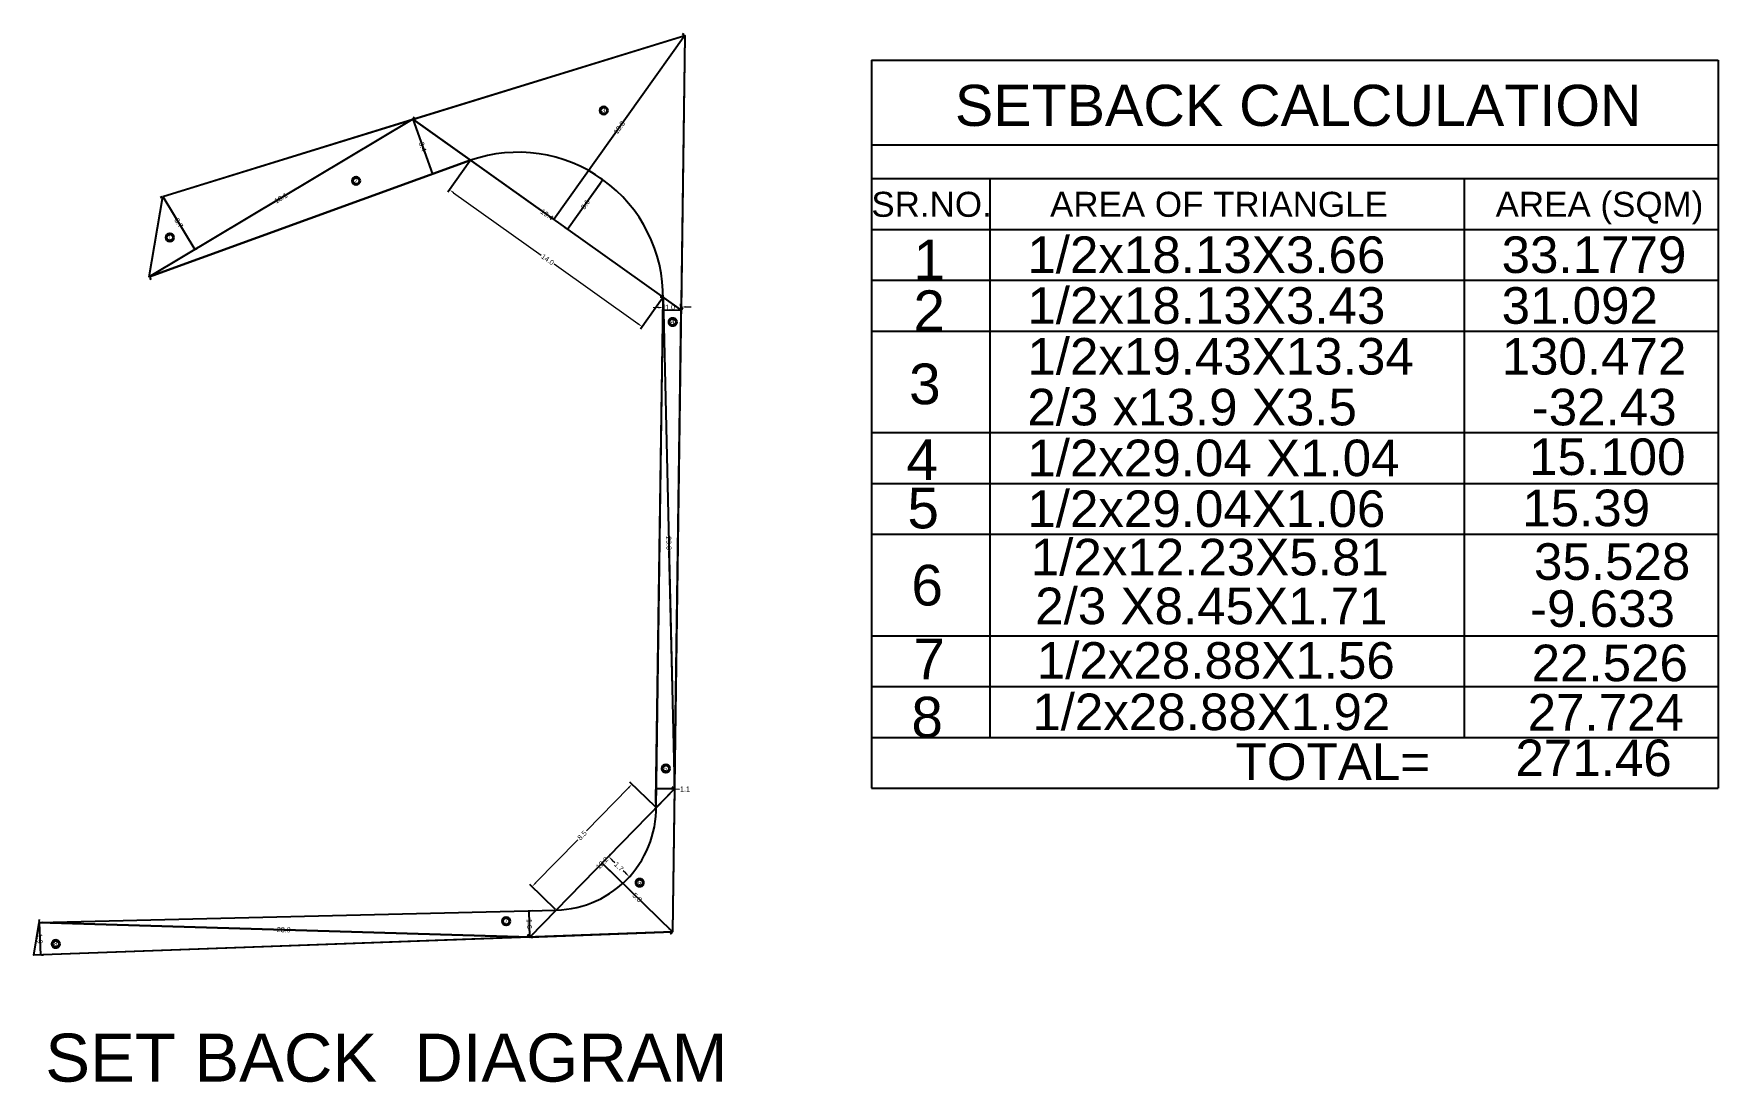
# Model space of a CAD drawing. Header units: metres. Extents: x 29392 to 32022, y 3934 to 33962.
# Drawn here: x 29743.8 to 29843.3, y 4185.9 to 4247.9 of the extents above; entities that cross this region are included whole.
import ezdxf

# ---------------------------------------------------------------- set-up
doc = ezdxf.new("R2010")
doc.units = ezdxf.units.M
doc.layers.add('finiture', color=7, linetype='Continuous', lineweight=20)
doc.layers.add('Walls', color=64, linetype='Continuous', lineweight=40)
doc.styles.get("Standard").update_dxf_attribs({"font": 'arial.ttf'})
doc.dimstyles.get("Standard").update_dxf_attribs({"dimtxt": 0.1, "dimasz": 0.18, "dimexe": 0.18, "dimexo": 0.0625, "dimgap": 0.09, "dimtad": 0, "dimtih": 1, "dimtoh": 1, "dimdec": 1, "dimzin": 0, "dimdsep": 46, "dimtxsty": 'Standard', "dimcen": 0.09, "dimadec": 0, "dimazin": 0, "dimtfac": 1, "dimtdec": 1, "dimtofl": 0, "dimtmove": 0, "dimatfit": 3, "dimfxl": 1, "dimtolj": 1, "dimtzin": 0, "dimarcsym": 0})

msp = doc.modelspace()

# ---------------------------------------------------------------- texts
for s, height, p in [('SETBACK CALCULATION', 2.42892, (29798.214, 4242.424)), ('AREA (SQM)', 1.4768, (29830.134, 4237.056)), ('SR.NO.', 1.4768, (29793.282, 4237.056)), ('AREA OF TRIANGLE', 1.47678, (29803.829, 4237.056)), ('1', 2.4, (29795.766, 4233.312)), ('1/2x18.13X3.66', 2.16, (29802.489, 4233.739)), ('33.1779', 2.16, (29830.489, 4233.739)), ('2', 2.4, (29795.766, 4230.312)), ('1/2x18.13X3.43', 2.16, (29802.489, 4230.739)), ('31.092', 2.16, (29830.489, 4230.739)), ('1/2x19.43X13.34', 2.16, (29802.489, 4227.739)), ('130.472', 2.16, (29830.489, 4227.739)), ('3', 2.4, (29795.508, 4225.989)), ('2/3 x13.9 X3.5', 2.16, (29802.489, 4224.739)), ('-32.43', 2.16, (29832.267, 4224.739)), ('4', 2.4, (29795.352, 4221.517)), ('1/2x29.04 X1.04', 2.16, (29802.489, 4221.739)), ('15.100', 2.16, (29832.118, 4221.808)), ('5', 2.4, (29795.411, 4218.656)), ('1/2x29.04X1.06', 2.16, (29802.489, 4218.739)), ('15.39', 2.16, (29831.708, 4218.786)), ('1/2x12.23X5.81', 2.16, (29802.692, 4215.88)), ('35.528', 2.16, (29832.401, 4215.617)), ('6', 2.4, (29795.645, 4214.103)), ('2/3 X8.45X1.71', 2.16, (29802.956, 4212.999)), ('-9.633', 2.16, (29832.166, 4212.841)), ('7', 2.4, (29795.766, 4209.75)), ('1/2x28.88X1.56', 2.16, (29803.047, 4209.778)), ('22.526', 2.16, (29832.26, 4209.63)), ('1/2x28.88X1.92', 2.16, (29802.782, 4206.741)), ('27.724', 2.16, (29832.024, 4206.713)), ('8', 2.4, (29795.645, 4206.312)), ('TOTAL=', 2.16, (29814.786, 4203.796)), ('271.46', 2.16, (29831.306, 4204.026)), ('SET BACK  DIAGRAM', 2.83553, (29744.514, 4185.983))]:
    msp.add_text(s, height=height).set_placement(p)
at = {"color": 0}
for s, p in [('3', (29777.382, 4243.221)), ('2', (29762.762, 4239.069)), ('1', (29751.766, 4235.723)), ('4', (29781.454, 4230.732)), ('5', (29781.047, 4204.358)), ('6', (29779.504, 4197.621)), ('7', (29771.625, 4195.342)), ('8', (29745.032, 4194))]:
    msp.add_text(s, height=0.25, dxfattribs=at).set_placement(p)

# ---------------------------------------------------------------- blocks, each defined once
blk = doc.blocks.new('*D258')
at = {"layer": 'Defpoints', "color": 0, "transparency": 16777216}
for p in [(29766.211, 4242.814), (29766.211, 4242.814), (29750.648, 4233.513)]:
    blk.add_point(p, dxfattribs=at)
at = {"layer": 'finiture', "color": 0, "lineweight": 0, "transparency": 16777216}
for p, q in [((29765.953, 4242.661), (29758.804, 4238.388)), ((29750.905, 4233.667), (29758.055, 4237.94))]:
    blk.add_line(p, q, dxfattribs=at)
at = {"layer": 'finiture', "color": 0, "lineweight": -2, "transparency": 16777216}
for p, q in [((29766.243, 4242.761), (29766.303, 4242.66)), ((29750.68, 4233.459), (29750.74, 4233.359))]:
    blk.add_line(p, q, dxfattribs=at)
at = {"layer": 'finiture', "color": 0, "transparency": 16777216}
for points in [[(29765.928, 4242.703), (29765.979, 4242.618), (29766.211, 4242.814)], [(29750.88, 4233.71), (29750.931, 4233.624), (29750.648, 4233.513)]]:
    blk.add_solid(points, dxfattribs=at)
at = {"layer": 'finiture', "color": 0, "lineweight": 18, "transparency": 16777216, "insert": (29758.429, 4238.164), "char_height": 0.3, "attachment_point": 5, "rotation": 30.86531}
blk.add_mtext('\\A1;18.1', dxfattribs=at)
blk = doc.blocks.new('*D259')
at = {"layer": 'Defpoints', "color": 0, "transparency": 16777216}
for p in [(29751.456, 4238.265), (29753.336, 4235.12), (29753.336, 4235.12)]:
    blk.add_point(p, dxfattribs=at)
at = {"layer": 'finiture', "color": 0, "lineweight": -2, "transparency": 16777216}
for p, q in [((29751.403, 4238.233), (29751.302, 4238.173)), ((29753.39, 4235.152), (29753.491, 4235.212))]:
    blk.add_line(p, q, dxfattribs=at)
at = {"layer": 'finiture', "color": 0, "lineweight": 0, "transparency": 16777216}
for p, q in [((29751.61, 4238.008), (29752.21, 4237.004)), ((29753.182, 4235.377), (29752.583, 4236.381))]:
    blk.add_line(p, q, dxfattribs=at)
at = {"layer": 'finiture', "color": 0, "transparency": 16777216}
for points in [[(29751.653, 4238.033), (29751.567, 4237.982), (29751.456, 4238.265)], [(29753.225, 4235.403), (29753.139, 4235.352), (29753.336, 4235.12)]]:
    blk.add_solid(points, dxfattribs=at)
at = {"layer": 'finiture', "color": 0, "lineweight": 18, "transparency": 16777216, "insert": (29752.396, 4236.692), "char_height": 0.3, "attachment_point": 5, "rotation": 300.86531}
blk.add_mtext('\\A1;3.7', dxfattribs=at)
blk = doc.blocks.new('*D260')
at = {"layer": 'Defpoints', "color": 0, "transparency": 16777216}
for p in [(29766.211, 4242.814), (29767.383, 4239.584), (29767.383, 4239.584)]:
    blk.add_point(p, dxfattribs=at)
at = {"layer": 'finiture', "color": 0, "lineweight": -2, "transparency": 16777216}
for p, q in [((29766.269, 4242.836), (29766.38, 4242.876)), ((29767.441, 4239.605), (29767.552, 4239.645))]:
    blk.add_line(p, q, dxfattribs=at)
at = {"layer": 'finiture', "color": 0, "lineweight": 0, "transparency": 16777216}
for p, q in [((29766.313, 4242.532), (29766.673, 4241.54)), ((29767.28, 4239.866), (29766.92, 4240.858))]:
    blk.add_line(p, q, dxfattribs=at)
at = {"layer": 'finiture', "color": 0, "transparency": 16777216}
for points in [[(29766.36, 4242.549), (29766.266, 4242.515), (29766.211, 4242.814)], [(29767.327, 4239.883), (29767.233, 4239.848), (29767.383, 4239.584)]]:
    blk.add_solid(points, dxfattribs=at)
at = {"layer": 'finiture', "color": 0, "lineweight": 18, "transparency": 16777216, "insert": (29766.797, 4241.199), "char_height": 0.3, "attachment_point": 5, "rotation": 289.93788}
blk.add_mtext('\\A1;3.4', dxfattribs=at)
blk = doc.blocks.new('*D261')
at = {"layer": 'Defpoints', "color": 0, "transparency": 16777216}
for p in [(29766.211, 4242.814), (29782.05, 4231.551), (29782.05, 4231.551)]:
    blk.add_point(p, dxfattribs=at)
at = {"layer": 'finiture', "color": 0, "lineweight": -2, "transparency": 16777216}
for p, q in [((29766.247, 4242.865), (29766.315, 4242.961)), ((29782.086, 4231.602), (29782.154, 4231.698))]:
    blk.add_line(p, q, dxfattribs=at)
at = {"layer": 'finiture', "color": 0, "lineweight": 0, "transparency": 16777216}
for p, q in [((29766.455, 4242.641), (29773.751, 4237.452)), ((29781.805, 4231.725), (29774.509, 4236.914))]:
    blk.add_line(p, q, dxfattribs=at)
at = {"layer": 'finiture', "color": 0, "transparency": 16777216}
for points in [[(29766.484, 4242.681), (29766.426, 4242.6), (29766.211, 4242.814)], [(29781.834, 4231.766), (29781.776, 4231.685), (29782.05, 4231.551)]]:
    blk.add_solid(points, dxfattribs=at)
at = {"layer": 'finiture', "color": 0, "lineweight": 18, "transparency": 16777216, "insert": (29774.13, 4237.183), "char_height": 0.3, "attachment_point": 5, "rotation": 324.58406}
blk.add_mtext('\\A1;19.4', dxfattribs=at)
blk = doc.blocks.new('*D262')
at = {"layer": 'Defpoints', "color": 0, "transparency": 16777216}
for p in [(29782.274, 4247.767), (29782.274, 4247.767), (29774.54, 4236.891)]:
    blk.add_point(p, dxfattribs=at)
at = {"layer": 'finiture', "color": 0, "lineweight": -2, "transparency": 16777216}
for p, q in [((29782.223, 4247.804), (29782.127, 4247.872)), ((29774.489, 4236.928), (29774.394, 4236.996))]:
    blk.add_line(p, q, dxfattribs=at)
at = {"layer": 'finiture', "color": 0, "lineweight": 0, "transparency": 16777216}
for p, q in [((29782.1, 4247.523), (29778.677, 4242.709)), ((29774.714, 4237.136), (29778.137, 4241.95))]:
    blk.add_line(p, q, dxfattribs=at)
at = {"layer": 'finiture', "color": 0, "transparency": 16777216}
for points in [[(29782.059, 4247.552), (29782.141, 4247.494), (29782.274, 4247.767)], [(29774.673, 4237.165), (29774.755, 4237.107), (29774.54, 4236.891)]]:
    blk.add_solid(points, dxfattribs=at)
at = {"layer": 'finiture', "color": 0, "lineweight": 18, "transparency": 16777216, "insert": (29778.407, 4242.329), "char_height": 0.3, "attachment_point": 5, "rotation": 54.58406}
blk.add_mtext('\\A1;13.3', dxfattribs=at)
blk = doc.blocks.new('*D263')
at = {"layer": 'Defpoints', "color": 0, "transparency": 16777216}
for p in [(29769.615, 4240.393), (29768.378, 4238.653), (29780.987, 4232.307)]:
    blk.add_point(p, dxfattribs=at)
at = {"layer": 'finiture', "color": 0, "lineweight": -2, "transparency": 16777216}
for p, q in [((29769.579, 4240.342), (29768.274, 4238.506)), ((29780.951, 4232.256), (29779.646, 4230.42))]:
    blk.add_line(p, q, dxfattribs=at)
at = {"layer": 'finiture', "color": 0, "lineweight": 0, "transparency": 16777216}
for p, q in [((29768.622, 4238.479), (29773.795, 4234.801)), ((29779.505, 4230.741), (29774.553, 4234.262))]:
    blk.add_line(p, q, dxfattribs=at)
at = {"layer": 'finiture', "color": 0, "transparency": 16777216}
for points in [[(29768.651, 4238.52), (29768.593, 4238.439), (29768.378, 4238.653)], [(29779.534, 4230.781), (29779.476, 4230.7), (29779.75, 4230.567)]]:
    blk.add_solid(points, dxfattribs=at)
at = {"layer": 'finiture', "color": 0, "lineweight": 18, "transparency": 16777216, "insert": (29774.174, 4234.532), "char_height": 0.3, "attachment_point": 5, "rotation": 324.58406}
blk.add_mtext('\\A1;14.0', dxfattribs=at)
blk = doc.blocks.new('*D264')
at = {"layer": 'Defpoints', "color": 0, "transparency": 16777216}
for p in [(29781.001, 4231.704), (29781.005, 4231.527), (29782.05, 4231.551)]:
    blk.add_point(p, dxfattribs=at)
at = {"layer": 'finiture', "color": 0, "lineweight": 0, "transparency": 16777216}
for p, q in [((29780.701, 4231.697), (29780.401, 4231.69)), ((29782.346, 4231.735), (29782.646, 4231.742))]:
    blk.add_line(p, q, dxfattribs=at)
at = {"layer": 'finiture', "color": 0, "lineweight": -2, "transparency": 16777216}
for p, q in [((29781.004, 4231.59), (29780.997, 4231.884)), ((29782.048, 4231.614), (29782.042, 4231.908))]:
    blk.add_line(p, q, dxfattribs=at)
at = {"layer": 'finiture', "color": 0, "transparency": 16777216}
for points in [[(29780.7, 4231.747), (29780.703, 4231.647), (29781.001, 4231.704)], [(29782.345, 4231.785), (29782.347, 4231.685), (29782.046, 4231.728)]]:
    blk.add_solid(points, dxfattribs=at)
at = {"layer": 'finiture', "color": 0, "lineweight": 18, "transparency": 16777216, "insert": (29781.4, 4231.713), "char_height": 0.3, "attachment_point": 5, "rotation": 1.32492}
blk.add_mtext('\\A1;1.0', dxfattribs=at)
blk = doc.blocks.new('*D265')
at = {"layer": 'Defpoints', "color": 0, "transparency": 16777216}
for p in [(29780.987, 4232.307), (29781.659, 4203.269), (29781.659, 4203.269)]:
    blk.add_point(p, dxfattribs=at)
at = {"layer": 'finiture', "color": 0, "lineweight": -2, "transparency": 16777216}
for p, q in [((29780.925, 4232.306), (29780.807, 4232.303)), ((29781.596, 4203.267), (29781.479, 4203.264))]:
    blk.add_line(p, q, dxfattribs=at)
at = {"layer": 'finiture', "color": 0, "lineweight": 0, "transparency": 16777216}
for p, q in [((29780.994, 4232.007), (29781.312, 4218.269)), ((29781.652, 4203.569), (29781.334, 4217.306))]:
    blk.add_line(p, q, dxfattribs=at)
at = {"layer": 'finiture', "color": 0, "transparency": 16777216}
for points in [[(29781.044, 4232.008), (29780.944, 4232.006), (29780.987, 4232.307)], [(29781.702, 4203.57), (29781.602, 4203.567), (29781.659, 4203.269)]]:
    blk.add_solid(points, dxfattribs=at)
at = {"layer": 'finiture', "color": 0, "lineweight": 18, "transparency": 16777216, "insert": (29781.323, 4217.788), "char_height": 0.3, "attachment_point": 5, "rotation": 271.32492}
blk.add_mtext('\\A1;29.0', dxfattribs=at)
blk = doc.blocks.new('*D266')
at = {"layer": 'Defpoints', "color": 0, "transparency": 16777216}
for p in [(29780.594, 4203.283), (29781.659, 4203.269), (29781.659, 4203.269)]:
    blk.add_point(p, dxfattribs=at)
at = {"layer": 'finiture', "color": 0, "lineweight": -2, "transparency": 16777216}
for p, q in [((29780.595, 4203.346), (29780.596, 4203.463)), ((29781.66, 4203.331), (29781.661, 4203.449))]:
    blk.add_line(p, q, dxfattribs=at)
at = {"layer": 'finiture', "color": 0, "lineweight": 0, "transparency": 16777216}
for p, q in [((29780.894, 4203.279), (29781.359, 4203.273)), ((29781.659, 4203.269), (29781.959, 4203.265))]:
    blk.add_line(p, q, dxfattribs=at)
at = {"layer": 'finiture', "color": 0, "transparency": 16777216}
for points in [[(29780.894, 4203.329), (29780.893, 4203.229), (29780.594, 4203.283)], [(29781.36, 4203.323), (29781.358, 4203.223), (29781.659, 4203.269)]]:
    blk.add_solid(points, dxfattribs=at)
at = {"layer": 'finiture', "color": 0, "lineweight": 18, "transparency": 16777216, "insert": (29782.279, 4203.265), "char_height": 0.3, "attachment_point": 5}
blk.add_mtext('\\A1;1.1', dxfattribs=at)
blk = doc.blocks.new('*D267')
at = {"layer": 'Defpoints', "color": 0, "transparency": 16777216}
for p in [(29781.659, 4203.269), (29773.113, 4194.516), (29773.113, 4194.516)]:
    blk.add_point(p, dxfattribs=at)
at = {"layer": 'finiture', "color": 0, "lineweight": 0, "transparency": 16777216}
for p, q in [((29781.449, 4203.054), (29777.71, 4199.224)), ((29773.322, 4194.73), (29777.062, 4198.56))]:
    blk.add_line(p, q, dxfattribs=at)
at = {"layer": 'finiture', "color": 0, "lineweight": -2, "transparency": 16777216}
for p, q in [((29781.614, 4203.312), (29781.53, 4203.394)), ((29773.068, 4194.559), (29772.984, 4194.641))]:
    blk.add_line(p, q, dxfattribs=at)
at = {"layer": 'finiture', "color": 0, "transparency": 16777216}
for points in [[(29781.414, 4203.089), (29781.485, 4203.019), (29781.659, 4203.269)], [(29773.286, 4194.765), (29773.358, 4194.695), (29773.113, 4194.516)]]:
    blk.add_solid(points, dxfattribs=at)
at = {"layer": 'finiture', "color": 0, "lineweight": 18, "transparency": 16777216, "insert": (29777.386, 4198.892), "char_height": 0.3, "attachment_point": 5, "rotation": 45.68455}
blk.add_mtext('\\A1;12.2', dxfattribs=at)
blk = doc.blocks.new('*D268')
at = {"layer": 'Defpoints', "color": 0, "transparency": 16777216}
for p in [(29777.381, 4198.887), (29777.386, 4198.892), (29781.542, 4194.823)]:
    blk.add_point(p, dxfattribs=at)
at = {"layer": 'finiture', "color": 0, "lineweight": -2, "transparency": 16777216}
for p, q in [((29777.342, 4198.847), (29777.255, 4198.758)), ((29781.499, 4194.779), (29781.411, 4194.689))]:
    blk.add_line(p, q, dxfattribs=at)
at = {"layer": 'finiture', "color": 0, "lineweight": 0, "transparency": 16777216}
for p, q in [((29777.595, 4198.677), (29779.199, 4197.107)), ((29781.323, 4195.028), (29779.719, 4196.598))]:
    blk.add_line(p, q, dxfattribs=at)
at = {"layer": 'finiture', "color": 0, "transparency": 16777216}
for points in [[(29777.63, 4198.713), (29777.56, 4198.641), (29777.381, 4198.887)], [(29781.358, 4195.064), (29781.288, 4194.992), (29781.537, 4194.818)]]:
    blk.add_solid(points, dxfattribs=at)
at = {"layer": 'finiture', "color": 0, "lineweight": 18, "transparency": 16777216, "insert": (29779.459, 4196.852), "char_height": 0.3, "attachment_point": 5, "rotation": 315.61134}
blk.add_mtext('\\A1;5.8', dxfattribs=at)
blk = doc.blocks.new('*D269')
at = {"layer": 'Defpoints', "color": 0, "transparency": 16777216}
for p in [(29773.075, 4196.076), (29773.075, 4196.076), (29773.113, 4194.516)]:
    blk.add_point(p, dxfattribs=at)
at = {"layer": 'finiture', "color": 0, "lineweight": -2, "transparency": 16777216}
for p, q in [((29773.138, 4196.078), (29773.255, 4196.081)), ((29773.175, 4194.517), (29773.293, 4194.52))]:
    blk.add_line(p, q, dxfattribs=at)
at = {"layer": 'finiture', "color": 0, "lineweight": 0, "transparency": 16777216}
for p, q in [((29773.082, 4195.776), (29773.086, 4195.645)), ((29773.105, 4194.815), (29773.102, 4194.947))]:
    blk.add_line(p, q, dxfattribs=at)
at = {"layer": 'finiture', "color": 0, "transparency": 16777216}
for points in [[(29773.132, 4195.778), (29773.032, 4195.775), (29773.075, 4196.076)], [(29773.155, 4194.817), (29773.055, 4194.814), (29773.113, 4194.516)]]:
    blk.add_solid(points, dxfattribs=at)
at = {"layer": 'finiture', "color": 0, "lineweight": 18, "transparency": 16777216, "insert": (29773.094, 4195.296), "char_height": 0.3, "attachment_point": 5, "rotation": 271.36911}
blk.add_mtext('\\A1;1.6', dxfattribs=at)
blk = doc.blocks.new('*D270')
at = {"layer": 'Defpoints', "color": 0, "transparency": 16777216}
for p in [(29744.161, 4195.385), (29744.161, 4195.385), (29773.029, 4194.518)]:
    blk.add_point(p, dxfattribs=at)
at = {"layer": 'finiture', "color": 0, "lineweight": -2, "transparency": 16777216}
for p, q in [((29744.163, 4195.448), (29744.166, 4195.565)), ((29773.03, 4194.581), (29773.034, 4194.698))]:
    blk.add_line(p, q, dxfattribs=at)
at = {"layer": 'finiture', "color": 0, "lineweight": 0, "transparency": 16777216}
for p, q in [((29744.461, 4195.376), (29758.112, 4194.966)), ((29772.729, 4194.527), (29759.077, 4194.937))]:
    blk.add_line(p, q, dxfattribs=at)
at = {"layer": 'finiture', "color": 0, "transparency": 16777216}
for points in [[(29744.462, 4195.426), (29744.459, 4195.326), (29744.161, 4195.385)], [(29772.73, 4194.577), (29772.727, 4194.477), (29773.029, 4194.518)]]:
    blk.add_solid(points, dxfattribs=at)
at = {"layer": 'finiture', "color": 0, "lineweight": 18, "transparency": 16777216, "insert": (29758.595, 4194.952), "char_height": 0.3, "attachment_point": 5, "rotation": 358.27956}
blk.add_mtext('\\A1;28.9', dxfattribs=at)
blk = doc.blocks.new('*D271')
at = {"layer": 'Defpoints', "color": 0, "transparency": 16777216}
for p in [(29744.161, 4195.385), (29744.231, 4193.461), (29744.231, 4193.461)]:
    blk.add_point(p, dxfattribs=at)
at = {"layer": 'finiture', "color": 0, "lineweight": 0, "transparency": 16777216}
for p, q in [((29744.172, 4195.085), (29744.183, 4194.772)), ((29744.22, 4193.761), (29744.209, 4194.074))]:
    blk.add_line(p, q, dxfattribs=at)
at = {"layer": 'finiture', "color": 0, "lineweight": -2, "transparency": 16777216}
for p, q in [((29744.223, 4195.387), (29744.341, 4195.392)), ((29744.293, 4193.463), (29744.411, 4193.467))]:
    blk.add_line(p, q, dxfattribs=at)
at = {"layer": 'finiture', "color": 0, "transparency": 16777216}
for points in [[(29744.222, 4195.087), (29744.122, 4195.084), (29744.161, 4195.385)], [(29744.27, 4193.762), (29744.17, 4193.759), (29744.231, 4193.461)]]:
    blk.add_solid(points, dxfattribs=at)
at = {"layer": 'finiture', "color": 0, "lineweight": 18, "transparency": 16777216, "insert": (29744.196, 4194.423), "char_height": 0.3, "attachment_point": 5, "rotation": 272.0915}
blk.add_mtext('\\A1;1.9', dxfattribs=at)
blk = doc.blocks.new('*D257')
at = {"layer": 'Defpoints', "color": 0, "transparency": 16777216}
for p in [(29779.157, 4203.551), (29780.579, 4202.162), (29774.674, 4196.114)]:
    blk.add_point(p, dxfattribs=at)
at = {"layer": 'finiture', "color": 0, "lineweight": 0, "transparency": 16777216}
for p, q in [((29778.947, 4203.336), (29776.459, 4200.787)), ((29773.461, 4197.717), (29775.95, 4200.266))]:
    blk.add_line(p, q, dxfattribs=at)
at = {"layer": 'finiture', "color": 0, "lineweight": -2, "transparency": 16777216}
for p, q in [((29780.534, 4202.206), (29779.028, 4203.676)), ((29774.629, 4196.158), (29773.123, 4197.629))]:
    blk.add_line(p, q, dxfattribs=at)
at = {"layer": 'finiture', "color": 0, "transparency": 16777216}
for points in [[(29778.911, 4203.371), (29778.983, 4203.301), (29779.157, 4203.551)], [(29773.426, 4197.752), (29773.497, 4197.683), (29773.252, 4197.503)]]:
    blk.add_solid(points, dxfattribs=at)
at = {"layer": 'finiture', "color": 0, "lineweight": 18, "transparency": 16777216, "insert": (29776.204, 4200.527), "char_height": 0.3, "attachment_point": 5, "rotation": 45.68455}
blk.add_mtext('\\A1;8.5', dxfattribs=at)
blk = doc.blocks.new('*D272')
at = {"layer": 'Defpoints', "color": 0, "transparency": 16777216}
for p in [(29777.766, 4199.281), (29777.766, 4199.281), (29778.995, 4198.081)]:
    blk.add_point(p, dxfattribs=at)
at = {"layer": 'finiture', "color": 0, "lineweight": -2, "transparency": 16777216}
for p, q in [((29777.81, 4199.326), (29777.892, 4199.41)), ((29779.039, 4198.126), (29779.121, 4198.21))]:
    blk.add_line(p, q, dxfattribs=at)
at = {"layer": 'finiture', "color": 0, "lineweight": 0, "transparency": 16777216}
for p, q in [((29777.981, 4199.072), (29778.131, 4198.925)), ((29778.78, 4198.291), (29778.63, 4198.438))]:
    blk.add_line(p, q, dxfattribs=at)
at = {"layer": 'finiture', "color": 0, "transparency": 16777216}
for points in [[(29778.016, 4199.108), (29777.946, 4199.036), (29777.766, 4199.281)], [(29778.815, 4198.327), (29778.745, 4198.255), (29778.995, 4198.081)]]:
    blk.add_solid(points, dxfattribs=at)
at = {"layer": 'finiture', "color": 0, "lineweight": 18, "transparency": 16777216, "insert": (29778.38, 4198.681), "char_height": 0.3, "attachment_point": 5, "rotation": 315.68455}
blk.add_mtext('\\A1;1.7', dxfattribs=at)
blk = doc.blocks.new('*D273')
at = {"layer": 'Defpoints', "color": 0, "transparency": 16777216}
for p in [(29777.438, 4239.248), (29775.352, 4236.314), (29775.352, 4236.314)]:
    blk.add_point(p, dxfattribs=at)
at = {"layer": 'finiture', "color": 0, "lineweight": 0, "transparency": 16777216}
for p, q in [((29777.264, 4239.003), (29776.605, 4238.077)), ((29775.526, 4236.559), (29776.185, 4237.485))]:
    blk.add_line(p, q, dxfattribs=at)
at = {"layer": 'finiture', "color": 0, "lineweight": -2, "transparency": 16777216}
for p, q in [((29777.387, 4239.284), (29777.291, 4239.352)), ((29775.301, 4236.35), (29775.205, 4236.419))]:
    blk.add_line(p, q, dxfattribs=at)
at = {"layer": 'finiture', "color": 0, "transparency": 16777216}
for points in [[(29777.223, 4239.032), (29777.305, 4238.974), (29777.438, 4239.248)], [(29775.485, 4236.588), (29775.567, 4236.53), (29775.352, 4236.314)]]:
    blk.add_solid(points, dxfattribs=at)
at = {"layer": 'finiture', "color": 0, "lineweight": 18, "transparency": 16777216, "insert": (29776.395, 4237.781), "char_height": 0.3, "attachment_point": 5, "rotation": 54.58406}
blk.add_mtext('\\A1;3.6', dxfattribs=at)

# ---------------------------------------------------------------- dimensions: what is measured, and where the dimension line sits
at = {"layer": 'finiture', "color": 0, "lineweight": 18}
for p1, p2, distance, picture, middle in [((29774.54, 4236.891), (29782.274, 4247.767), 0, '*D262', (29778.407, 4242.329)), ((29750.648, 4233.513), (29766.211, 4242.814), 0, '*D258', (29758.429, 4238.164)), ((29766.211, 4242.814), (29782.05, 4231.551), 0, '*D261', (29774.13, 4237.183)), ((29766.211, 4242.814), (29767.383, 4239.584), 0, '*D260', (29766.797, 4241.199)), ((29777.438, 4239.248), (29775.352, 4236.314), 0, '*D273', (29776.395, 4237.781)), ((29751.456, 4238.265), (29753.336, 4235.12), 0, '*D259', (29752.396, 4236.692)), ((29780.987, 4232.307), (29781.659, 4203.269), 0, '*D265', (29781.323, 4217.788)), ((29781.659, 4203.269), (29773.113, 4194.516), 0, '*D267', (29777.386, 4198.892)), ((29774.674, 4196.114), (29780.579, 4202.162), 1.987, '*D257', (29776.204, 4200.527)), ((29780.594, 4203.283), (29781.659, 4203.269), 0, '*D266', (29782.279, 4203.265)), ((29781.542, 4194.823), (29777.386, 4198.892), 0.007, '*D268', (29779.459, 4196.852)), ((29778.995, 4198.081), (29777.766, 4199.281), 0, '*D272', (29778.38, 4198.681)), ((29773.113, 4194.516), (29773.075, 4196.076), 0, '*D269', (29773.094, 4195.296)), ((29744.161, 4195.385), (29744.231, 4193.461), 0, '*D271', (29744.196, 4194.423)), ((29773.029, 4194.518), (29744.161, 4195.385), 0, '*D270', (29758.595, 4194.952))]:
    dim = msp.add_aligned_dim(p1=p1, p2=p2, distance=distance, dimstyle='Standard', override={"dimtxt": 0.3, "dimasz": 0.3, "dimtih": 0, "dimlwd": 0}, dxfattribs=at)
    dim.commit()
    dim.dimension.update_dxf_attribs({"geometry": picture, "text_midpoint": middle})
for base, p1, p2, angle, picture, middle in [((29768.378, 4238.653), (29780.987, 4232.307), (29769.615, 4240.393), 144.58406, '*D263', (29774.174, 4234.532)), ((29781.001, 4231.704), (29782.05, 4231.551), (29781.005, 4231.527), 181.32492, '*D264', (29781.4, 4231.713))]:
    dim = msp.add_linear_dim(base=base, p1=p1, p2=p2, angle=angle, dimstyle='Standard', override={"dimtxt": 0.3, "dimasz": 0.3, "dimtih": 0, "dimlwd": 0}, dxfattribs=at)
    dim.commit()
    dim.dimension.update_dxf_attribs({"geometry": picture, "text_midpoint": middle, "dimtype": 161})

# ---------------------------------------------------------------- linework, layer by layer
for p, q in [((29766.211, 4242.814), (29782.274, 4247.767)), ((29782.274, 4247.767), (29774.54, 4236.891)), ((29782.274, 4247.767), (29782.05, 4231.551)), ((29793.282, 4246.312), (29843.282, 4246.312)), ((29793.282, 4246.312), (29793.282, 4203.312)), ((29843.282, 4246.312), (29843.282, 4203.312)), ((29766.211, 4242.814), (29782.05, 4231.551)), ((29793.282, 4241.312), (29843.282, 4241.312)), ((29777.438, 4239.248), (29775.352, 4236.314)), ((29793.282, 4239.312), (29843.282, 4239.312)), ((29800.282, 4239.312), (29800.282, 4206.312)), ((29828.282, 4239.312), (29828.282, 4206.312)), ((29793.282, 4236.312), (29843.282, 4236.312)), ((29793.282, 4233.312), (29843.282, 4233.312)), ((29793.282, 4230.312), (29843.282, 4230.312)), ((29793.282, 4224.312), (29843.282, 4224.312)), ((29793.282, 4221.312), (29843.282, 4221.312)), ((29793.282, 4218.312), (29843.282, 4218.312)), ((29793.282, 4212.312), (29843.282, 4212.312)), ((29793.282, 4212.312), (29843.282, 4212.312)), ((29793.282, 4209.312), (29843.282, 4209.312)), ((29793.282, 4209.312), (29843.282, 4209.312)), ((29793.282, 4206.312), (29843.282, 4206.312)), ((29793.282, 4206.312), (29843.282, 4206.312)), ((29773.113, 4194.516), (29781.659, 4203.269)), ((29781.659, 4203.269), (29781.542, 4194.823)), ((29793.282, 4203.312), (29843.282, 4203.312)), ((29773.113, 4194.516), (29781.542, 4194.823))]:
    msp.add_line(p, q)
msp.add_lwpolyline([(29750.648, 4233.513), (29751.456, 4238.265), (29782.274, 4247.767), (29781.542, 4194.823), (29743.831, 4193.446), (29744.161, 4195.385), (29774.674, 4196.114, 0.426651), (29780.565, 4202.562), (29780.986, 4232.183, 0.520562), (29769.615, 4240.393), (29750.648, 4233.513)], format="xyb")
for points in [[(29766.211, 4242.814), (29750.648, 4233.513), (29751.456, 4238.265), (29766.211, 4242.814)], [(29766.211, 4242.814), (29750.648, 4233.513), (29769.615, 4240.393), (29766.211, 4242.814)], [(29766.211, 4242.814), (29767.383, 4239.584)], [(29751.456, 4238.265), (29753.336, 4235.12)], [(29780.987, 4232.307), (29781.659, 4203.269), (29780.579, 4202.162), (29780.987, 4232.307)], [(29781.659, 4203.269), (29782.05, 4231.551), (29780.987, 4232.307), (29781.659, 4203.269)], [(29782.05, 4231.551), (29781.005, 4231.527)], [(29781.659, 4203.269), (29780.576, 4203.284)], [(29781.542, 4194.823), (29777.381, 4198.887)], [(29774.674, 4196.114), (29773.113, 4194.516), (29744.161, 4195.385), (29774.674, 4196.114)], [(29773.113, 4194.516), (29773.075, 4196.076)], [(29773.113, 4194.516), (29743.831, 4193.446), (29744.161, 4195.385), (29773.113, 4194.516)], [(29744.161, 4195.385), (29744.231, 4193.461)]]:
    msp.add_lwpolyline(points)
at = {"layer": 'Walls', "color": 0}
for centre in [(29777.482, 4243.335), (29762.862, 4239.183), (29751.866, 4235.836), (29781.554, 4230.845), (29781.147, 4204.471), (29779.604, 4197.734), (29771.725, 4195.455), (29745.131, 4194.113)]:
    msp.add_circle(centre, 0.216, dxfattribs=at)

msp.set_redraw_order([(e.dxf.handle, doc.entitydb.next_handle()) for e in msp.query("TEXT MTEXT ATTDEF DIMENSION ARC_DIMENSION")])  # texts and dimensions are drawn at this point

doc.saveas('drawing.dxf')
